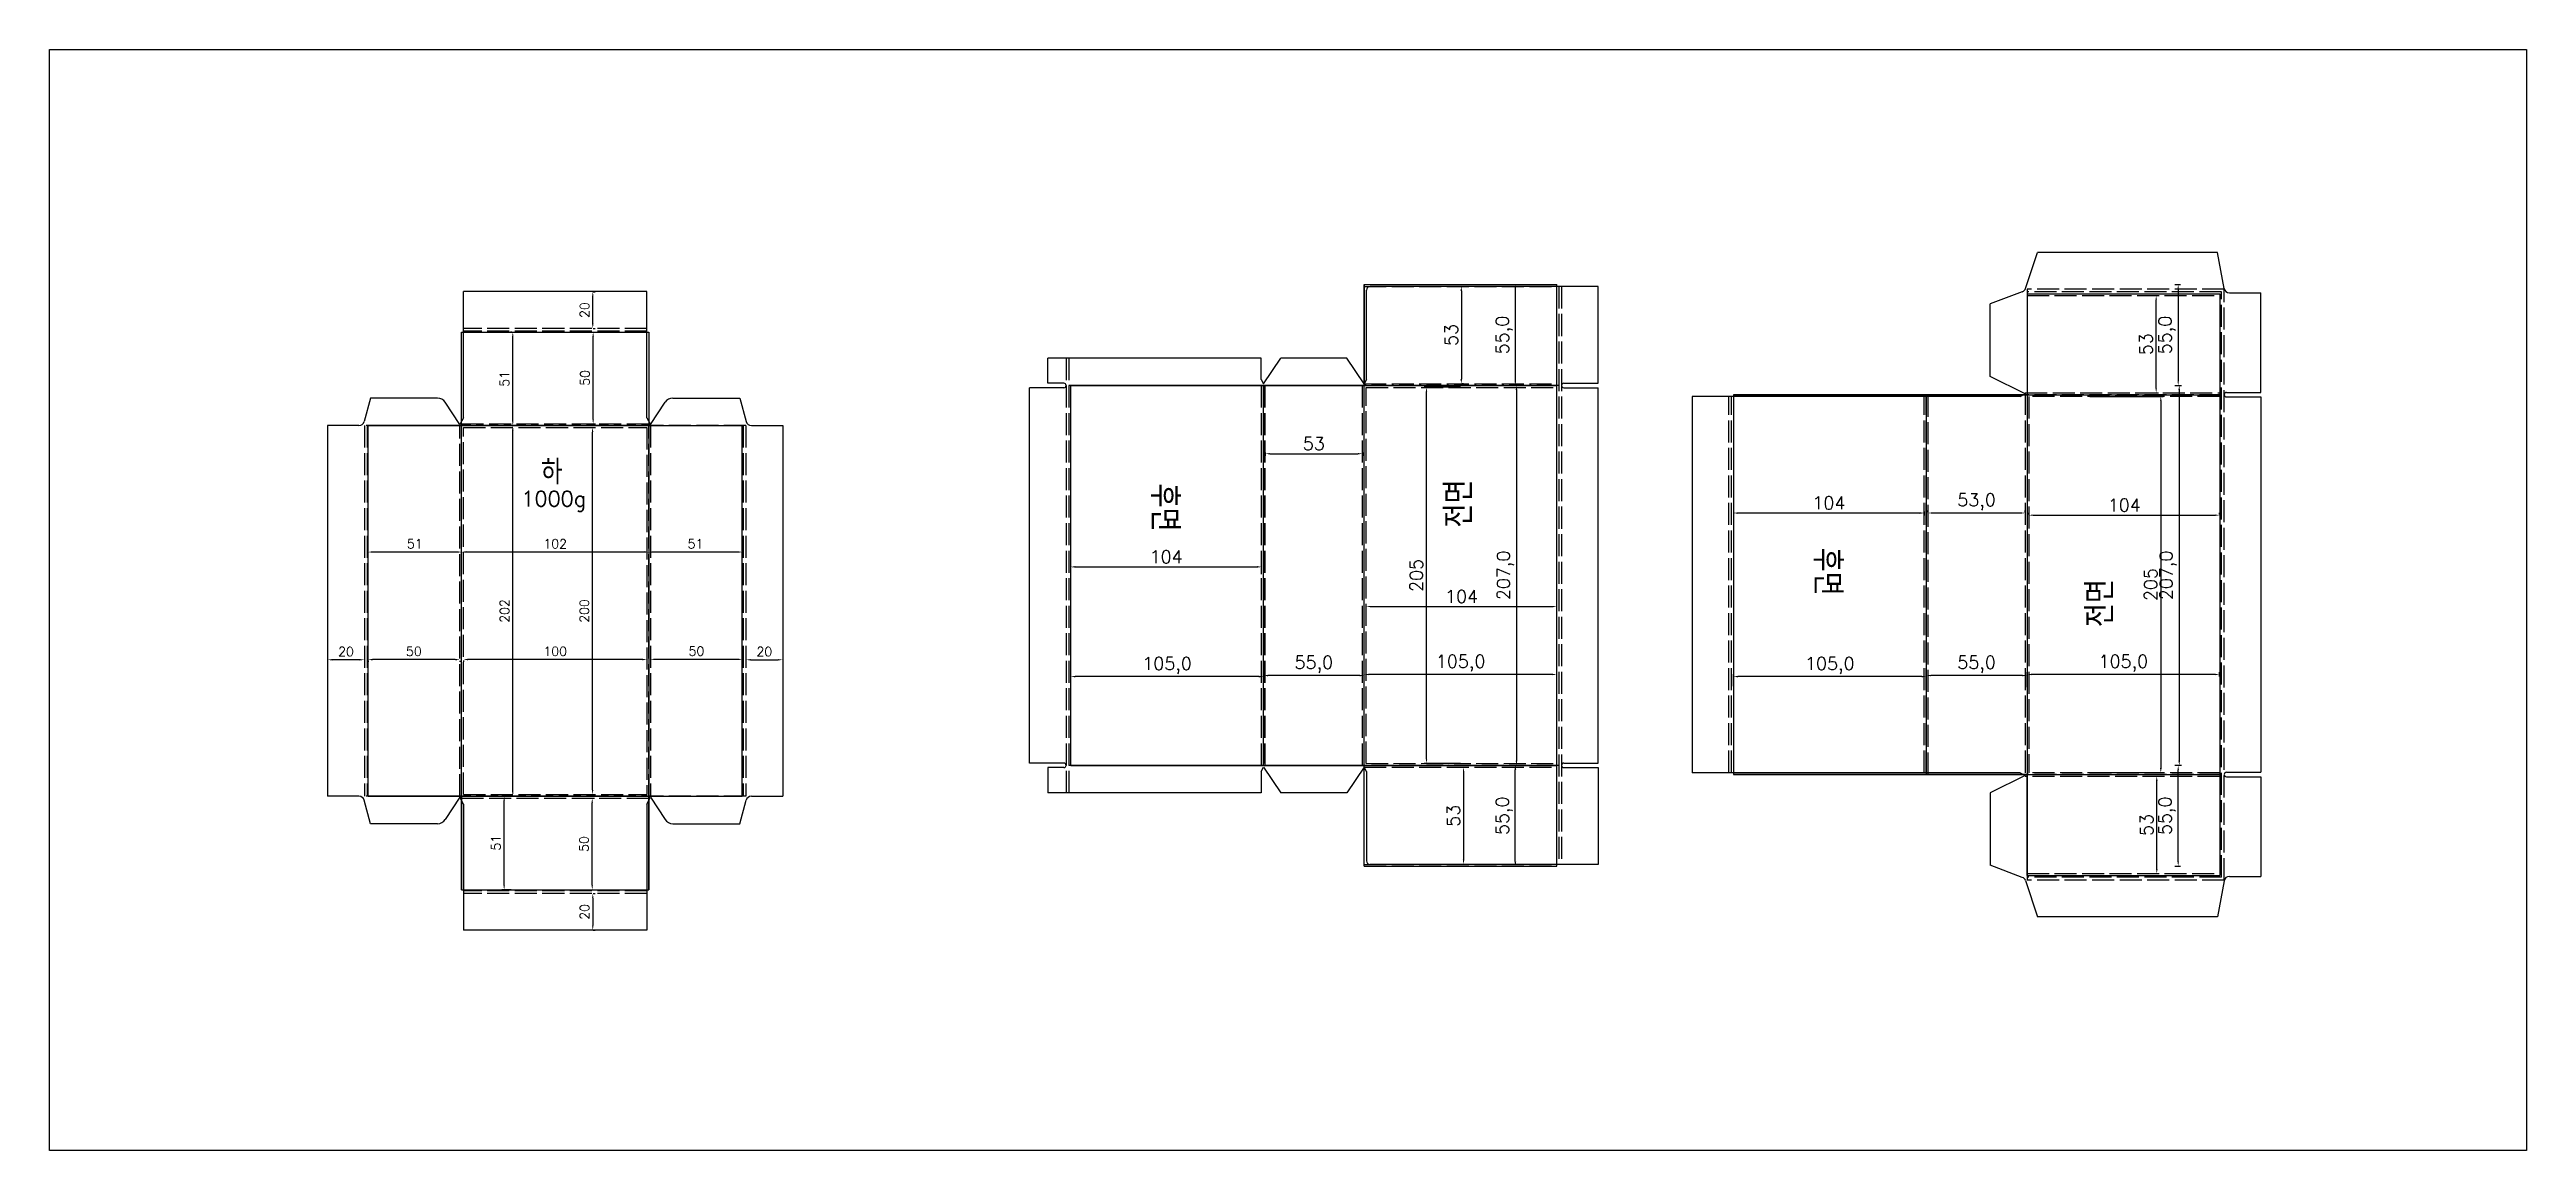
# Model space of a CAD drawing. Header units: millimetres. Extents: x 2179 to 11229, y 1198 to 3756.
# Drawn here: x 5329 to 6679, y 2635 to 3235 of the extents above; entities that cross this region are included whole.
import ezdxf

# ---------------------------------------------------------------- set-up
doc = ezdxf.new("R2010")
doc.units = ezdxf.units.MM
doc.linetypes.add('ACAD_ISO02W100', pattern=[15, 12, -3])
for name, color, linetype in [('기지', 7, 'Continuous'), ('인쇄지', 7, 'Continuous'), ('치수', 7, 'Continuous')]:
    doc.layers.add(name, color=color, linetype=linetype)
doc.styles.add('FHG', font='TXT.shx', dxfattribs={"height": 0.18, "bigfont": 'whgtxt.shx'})
doc.styles.get("Standard").update_dxf_attribs({"font": 'txt.shx', "bigfont": 'zfhg.shx'})
doc.dimstyles.new('ISO-25', dxfattribs={"dimtxt": 2.5, "dimasz": 2.5, "dimexe": 1.25, "dimexo": 0.625, "dimtad": 1, "dimtxsty": 'Standard', "dimcen": 2.5, "dimadec": 0, "dimazin": 0, "dimtfac": 1, "dimtmove": 0, "dimatfit": 3, "dimfxl": 0, "dimarcsym": 0})

msp = doc.modelspace()

# ---------------------------------------------------------------- texts
at = {"layer": '기지', "color": 1}
msp.add_text('하', height=13.333, dxfattribs=at).set_placement((5596.743, 2998.196))
for s, rotation, p in [('후면', 270, (5929.165, 2998.681)), ('전면 ', 90, (6104.482, 2974.645)), ('후면', 270, (6290.39, 2963.729)), ('전면 ', 90, (6453.927, 2920.375))]:
    msp.add_text(s, height=15, rotation=rotation, dxfattribs=at).set_placement(p)
at = {"layer": '기지', "color": 1, "style": 'FHG'}
msp.add_text('1000g', height=8.3333, dxfattribs=at).set_placement((5585.982, 2986.196))

# ---------------------------------------------------------------- blocks, each defined once
blk = doc.blocks.new('*D244')
at = {"layer": 'DEFPOINTS', "color": 0}
for p in [(6476.6, 3101.1), (6477, 3101.1), (6476.6, 3048.1)]:
    blk.add_point(p, dxfattribs=at)
at = {"layer": '치수', "color": 0, "lineweight": -2}
for p, q in [((6477, 3050.6), (6477, 3098.6)), ((6477.2, 3101.1), (6478.3, 3101.1)), ((6477.2, 3048.1), (6478.3, 3048.1))]:
    blk.add_line(p, q, dxfattribs=at)
at = {"layer": '치수', "color": 0}
for points in [[(6476.6, 3098.6), (6477.4, 3098.6), (6477, 3101.1)], [(6476.6, 3050.6), (6477.4, 3050.6), (6477, 3048.1)]]:
    blk.add_solid(points, dxfattribs=at)
at = {"layer": '치수', "color": 0, "insert": (6471.5, 3074.6), "char_height": 7, "attachment_point": 5, "rotation": 90}
blk.add_mtext('53', dxfattribs=at)
blk = doc.blocks.new('*D243')
at = {"layer": 'DEFPOINTS', "color": 0}
for p in [(6440.3, 3046.1), (6440.3, 2841.1), (6479.5, 2841.1)]:
    blk.add_point(p, dxfattribs=at)
at = {"layer": '치수', "color": 0, "lineweight": -2}
for p, q in [((6440.9, 3046.1), (6480.8, 3046.1)), ((6479.5, 3043.6), (6479.5, 2843.6)), ((6440.9, 2841.1), (6480.8, 2841.1))]:
    blk.add_line(p, q, dxfattribs=at)
at = {"layer": '치수', "color": 0}
for points in [[(6479.1, 3043.6), (6480, 3043.6), (6479.5, 3046.1)], [(6479.1, 2843.6), (6480, 2843.6), (6479.5, 2841.1)]]:
    blk.add_solid(points, dxfattribs=at)
at = {"layer": '치수', "color": 0, "insert": (6474, 2943.6), "char_height": 7, "attachment_point": 5, "rotation": 90}
blk.add_mtext('205', dxfattribs=at)
blk = doc.blocks.new('*D245')
at = {"layer": 'DEFPOINTS', "color": 0}
for p in [(6475.6, 2839.1), (6477.3, 2839.1), (6474.4, 2786.1)]:
    blk.add_point(p, dxfattribs=at)
at = {"layer": '치수', "color": 0, "lineweight": -2}
for p, q in [((6476.2, 2839.1), (6478.6, 2839.1)), ((6477.3, 2788.6), (6477.3, 2836.6)), ((6475.1, 2786.1), (6478.6, 2786.1))]:
    blk.add_line(p, q, dxfattribs=at)
at = {"layer": '치수', "color": 0}
for points in [[(6476.9, 2836.6), (6477.8, 2836.6), (6477.3, 2839.1)], [(6476.9, 2788.6), (6477.8, 2788.6), (6477.3, 2786.1)]]:
    blk.add_solid(points, dxfattribs=at)
at = {"layer": '치수', "color": 0, "insert": (6471.8, 2812.6), "char_height": 7, "attachment_point": 5, "rotation": 90}
blk.add_mtext('53', dxfattribs=at)
blk = doc.blocks.new('*D242')
at = {"layer": 'DEFPOINTS', "color": 0}
for p in [(6407.6, 2981.2), (6511.6, 2981.4), (6511.6, 2981.2)]:
    blk.add_point(p, dxfattribs=at)
at = {"layer": '치수', "color": 0, "lineweight": -2}
for p, q in [((6407.6, 2981.8), (6407.6, 2982.7)), ((6410.1, 2981.4), (6509.1, 2981.4)), ((6511.6, 2981.8), (6511.6, 2982.7))]:
    blk.add_line(p, q, dxfattribs=at)
at = {"layer": '치수', "color": 0}
for points in [[(6410.1, 2981.8), (6410.1, 2981), (6407.6, 2981.4)], [(6509.1, 2981.8), (6509.1, 2981), (6511.6, 2981.4)]]:
    blk.add_solid(points, dxfattribs=at)
at = {"layer": '치수', "color": 0, "insert": (6459.6, 2986.9), "char_height": 7, "attachment_point": 5}
blk.add_mtext('104', dxfattribs=at)
blk = doc.blocks.new('*D241')
at = {"layer": 'DEFPOINTS', "color": 0}
for p in [(6246.6, 2984), (6350.6, 2984), (6350.6, 2982.6)]:
    blk.add_point(p, dxfattribs=at)
at = {"layer": '치수', "color": 0, "lineweight": -2}
for p, q in [((6246.6, 2983.4), (6246.6, 2981.3)), ((6249.1, 2982.6), (6348.1, 2982.6)), ((6350.6, 2983.4), (6350.6, 2981.3))]:
    blk.add_line(p, q, dxfattribs=at)
at = {"layer": '치수', "color": 0}
for points in [[(6249.1, 2983), (6249.1, 2982.1), (6246.6, 2982.6)], [(6348.1, 2983), (6348.1, 2982.1), (6350.6, 2982.6)]]:
    blk.add_solid(points, dxfattribs=at)
at = {"layer": '치수', "color": 0, "insert": (6298.6, 2988.1), "char_height": 7, "attachment_point": 5}
blk.add_mtext('104', dxfattribs=at)
blk = doc.blocks.new('*D257')
at = {"layer": 'DEFPOINTS', "color": 0}
for p in [(6097.9, 3106.1), (6097.9, 3053.1), (6098.3, 3053.1)]:
    blk.add_point(p, dxfattribs=at)
at = {"layer": '치수', "color": 0, "lineweight": -2}
for p, q in [((6098.5, 3106.1), (6099.5, 3106.1)), ((6098.3, 3103.6), (6098.3, 3055.6)), ((6098.5, 3053.1), (6099.5, 3053.1))]:
    blk.add_line(p, q, dxfattribs=at)
at = {"layer": '치수', "color": 0}
for points in [[(6097.8, 3103.6), (6098.7, 3103.6), (6098.3, 3106.1)], [(6097.8, 3055.6), (6098.7, 3055.6), (6098.3, 3053.1)]]:
    blk.add_solid(points, dxfattribs=at)
at = {"layer": '치수', "color": 0, "insert": (6092.8, 3079.6), "char_height": 7, "attachment_point": 5, "rotation": 90}
blk.add_mtext('53', dxfattribs=at)
blk = doc.blocks.new('*D258')
at = {"layer": 'DEFPOINTS', "color": 0}
for p in [(6097.9, 2844.1), (6097.9, 2791.1), (6099.5, 2791.1)]:
    blk.add_point(p, dxfattribs=at)
at = {"layer": '치수', "color": 0, "lineweight": -2}
for p, q in [((6098.5, 2844.1), (6100.8, 2844.1)), ((6099.5, 2841.6), (6099.5, 2793.6)), ((6098.5, 2791.1), (6100.8, 2791.1))]:
    blk.add_line(p, q, dxfattribs=at)
at = {"layer": '치수', "color": 0}
for points in [[(6099.1, 2841.6), (6099.9, 2841.6), (6099.5, 2844.1)], [(6099.1, 2793.6), (6099.9, 2793.6), (6099.5, 2791.1)]]:
    blk.add_solid(points, dxfattribs=at)
at = {"layer": '치수', "color": 0, "insert": (6094, 2817.6), "char_height": 7, "attachment_point": 5, "rotation": 90}
blk.add_mtext('53', dxfattribs=at)
blk = doc.blocks.new('*D259')
at = {"layer": 'DEFPOINTS', "color": 0}
for p in [(5885.4, 2948.6), (5989.4, 2953.2), (5989.4, 2948.6)]:
    blk.add_point(p, dxfattribs=at)
at = {"layer": '치수', "color": 0, "lineweight": -2}
for p, q in [((5885.4, 2949.2), (5885.4, 2954.5)), ((5887.9, 2953.2), (5986.9, 2953.2)), ((5989.4, 2949.2), (5989.4, 2954.5))]:
    blk.add_line(p, q, dxfattribs=at)
at = {"layer": '치수', "color": 0}
for points in [[(5887.9, 2953.7), (5887.9, 2952.8), (5885.4, 2953.2)], [(5986.9, 2953.7), (5986.9, 2952.8), (5989.4, 2953.2)]]:
    blk.add_solid(points, dxfattribs=at)
at = {"layer": '치수', "color": 0, "insert": (5937.4, 2958.7), "char_height": 7, "attachment_point": 5}
blk.add_mtext('104', dxfattribs=at)
blk = doc.blocks.new('*D260')
at = {"layer": 'DEFPOINTS', "color": 0}
for p in [(5991.4, 3016.2), (6044.4, 3016.2), (6044.4, 3014.9)]:
    blk.add_point(p, dxfattribs=at)
at = {"layer": '치수', "color": 0, "lineweight": -2}
for p, q in [((5991.4, 3015.5), (5991.4, 3013.7)), ((5993.9, 3014.9), (6041.9, 3014.9)), ((6044.4, 3015.5), (6044.4, 3013.7))]:
    blk.add_line(p, q, dxfattribs=at)
at = {"layer": '치수', "color": 0}
for points in [[(5993.9, 3015.3), (5993.9, 3014.5), (5991.4, 3014.9)], [(6041.9, 3015.3), (6041.9, 3014.5), (6044.4, 3014.9)]]:
    blk.add_solid(points, dxfattribs=at)
at = {"layer": '치수', "color": 0, "insert": (6017.9, 3020.4), "char_height": 7, "attachment_point": 5}
blk.add_mtext('53', dxfattribs=at)
blk = doc.blocks.new('*D261')
at = {"layer": 'DEFPOINTS', "color": 0}
for p in [(6150.4, 2931.6), (6046.4, 2929.2), (6150.4, 2929.2)]:
    blk.add_point(p, dxfattribs=at)
at = {"layer": '치수', "color": 0, "lineweight": -2}
for p, q in [((6046.4, 2929.8), (6046.4, 2932.9)), ((6048.9, 2931.6), (6147.9, 2931.6)), ((6150.4, 2929.8), (6150.4, 2932.9))]:
    blk.add_line(p, q, dxfattribs=at)
at = {"layer": '치수', "color": 0}
for points in [[(6048.9, 2932), (6048.9, 2931.2), (6046.4, 2931.6)], [(6147.9, 2932), (6147.9, 2931.2), (6150.4, 2931.6)]]:
    blk.add_solid(points, dxfattribs=at)
at = {"layer": '치수', "color": 0, "insert": (6098.4, 2937.1), "char_height": 7, "attachment_point": 5}
blk.add_mtext('104', dxfattribs=at)
blk = doc.blocks.new('*D262')
at = {"layer": 'DEFPOINTS', "color": 0}
for p in [(6079.3, 3051.1), (6098.4, 3051.1), (6098.4, 2846.1)]:
    blk.add_point(p, dxfattribs=at)
at = {"layer": '치수', "color": 0, "lineweight": -2}
for p, q in [((6097.8, 3051.1), (6078, 3051.1)), ((6079.3, 2848.6), (6079.3, 3048.6)), ((6097.8, 2846.1), (6078, 2846.1))]:
    blk.add_line(p, q, dxfattribs=at)
at = {"layer": '치수', "color": 0}
for points in [[(6078.9, 3048.6), (6079.7, 3048.6), (6079.3, 3051.1)], [(6078.9, 2848.6), (6079.7, 2848.6), (6079.3, 2846.1)]]:
    blk.add_solid(points, dxfattribs=at)
at = {"layer": '치수', "color": 0, "insert": (6073.8, 2948.6), "char_height": 7, "attachment_point": 5, "rotation": 90}
blk.add_mtext('205', dxfattribs=at)
blk = doc.blocks.new('*D414')
at = {"layer": 'DEFPOINTS', "color": 0}
for p in [(5624.6, 3029.2), (5624.8, 3029.2), (5624.6, 2829.2)]:
    blk.add_point(p, dxfattribs=at)
at = {"layer": '치수', "color": 0, "lineweight": -2}
for p, q in [((5624.8, 2831.7), (5624.8, 3026.7)), ((5625.2, 3029.2), (5626, 3029.2)), ((5625.2, 2829.2), (5626, 2829.2))]:
    blk.add_line(p, q, dxfattribs=at)
at = {"layer": '치수', "color": 0}
for points in [[(5624.4, 3026.7), (5625.2, 3026.7), (5624.8, 3029.2)], [(5624.4, 2831.7), (5625.2, 2831.7), (5624.8, 2829.2)]]:
    blk.add_solid(points, dxfattribs=at)
at = {"layer": '치수', "color": 0, "insert": (5620.3, 2929.2), "char_height": 5, "attachment_point": 5, "rotation": 90}
blk.add_mtext('200', dxfattribs=at)
blk = doc.blocks.new('*D401')
at = {"layer": 'DEFPOINTS', "color": 0}
for p in [(5581.3, 3030.2), (5581.3, 3030.2), (5581, 2828.2)]:
    blk.add_point(p, dxfattribs=at)
at = {"layer": '치수', "color": 0, "lineweight": -2}
for p, q in [((5580.7, 3030.2), (5580.1, 3030.2)), ((5581.3, 2830.7), (5581.3, 3027.7)), ((5581.6, 2828.2), (5582.6, 2828.2))]:
    blk.add_line(p, q, dxfattribs=at)
at = {"layer": '치수', "color": 0}
for points in [[(5580.9, 3027.7), (5581.7, 3027.7), (5581.3, 3030.2)], [(5580.9, 2830.7), (5581.7, 2830.7), (5581.3, 2828.2)]]:
    blk.add_solid(points, dxfattribs=at)
at = {"layer": '치수', "color": 0, "insert": (5576.8, 2929.2), "char_height": 5, "attachment_point": 5, "rotation": 90}
blk.add_mtext('202', dxfattribs=at)
blk = doc.blocks.new('*D398')
at = {"layer": 'DEFPOINTS', "color": 0}
for p in [(5553.4, 2961.3), (5553.4, 2961.3), (5655.4, 2961.9)]:
    blk.add_point(p, dxfattribs=at)
at = {"layer": '치수', "color": 0, "lineweight": -2}
for p, q in [((5553.4, 2962), (5553.4, 2962.6)), ((5652.9, 2961.3), (5555.9, 2961.3)), ((5655.4, 2961.2), (5655.4, 2960.1))]:
    blk.add_line(p, q, dxfattribs=at)
at = {"layer": '치수', "color": 0}
for points in [[(5555.9, 2961.8), (5555.9, 2960.9), (5553.4, 2961.3)], [(5652.9, 2961.8), (5652.9, 2960.9), (5655.4, 2961.3)]]:
    blk.add_solid(points, dxfattribs=at)
at = {"layer": '치수', "color": 0, "insert": (5604.4, 2965.8), "char_height": 5, "attachment_point": 5}
blk.add_mtext('102', dxfattribs=at)
blk = doc.blocks.new('*D404')
at = {"layer": 'DEFPOINTS', "color": 0}
for p in [(5554.4, 2902.8), (5554.4, 2902.7), (5654.4, 2902.8)]:
    blk.add_point(p, dxfattribs=at)
at = {"layer": '치수', "color": 0, "lineweight": -2}
for p, q in [((5651.9, 2902.7), (5556.9, 2902.7)), ((5554.4, 2902.2), (5554.4, 2901.5)), ((5654.4, 2902.2), (5654.4, 2901.5))]:
    blk.add_line(p, q, dxfattribs=at)
at = {"layer": '치수', "color": 0}
for points in [[(5556.9, 2903.2), (5556.9, 2902.3), (5554.4, 2902.7)], [(5651.9, 2903.2), (5651.9, 2902.3), (5654.4, 2902.7)]]:
    blk.add_solid(points, dxfattribs=at)
at = {"layer": '치수', "color": 0, "insert": (5604.4, 2907.2), "char_height": 5, "attachment_point": 5}
blk.add_mtext('100', dxfattribs=at)
blk = doc.blocks.new('*D400')
at = {"layer": 'DEFPOINTS', "color": 0}
for p in [(5576.6, 2828.2), (5581, 2828.2), (5581, 2777.2)]:
    blk.add_point(p, dxfattribs=at)
at = {"layer": '치수', "color": 0, "lineweight": -2}
for p, q in [((5580.4, 2828.2), (5575.3, 2828.2)), ((5576.6, 2779.7), (5576.6, 2825.7)), ((5580.4, 2777.2), (5575.3, 2777.2))]:
    blk.add_line(p, q, dxfattribs=at)
at = {"layer": '치수', "color": 0}
for points in [[(5576.2, 2825.7), (5577, 2825.7), (5576.6, 2828.2)], [(5576.2, 2779.7), (5577, 2779.7), (5576.6, 2777.2)]]:
    blk.add_solid(points, dxfattribs=at)
at = {"layer": '치수', "color": 0, "insert": (5572.1, 2802.9), "char_height": 5, "attachment_point": 5, "rotation": 90}
blk.add_mtext('51', dxfattribs=at)
blk = doc.blocks.new('*D412')
at = {"layer": 'DEFPOINTS', "color": 0}
for p in [(5502.4, 2902.7), (5502.4, 2902.7), (5552.4, 2902.7)]:
    blk.add_point(p, dxfattribs=at)
at = {"layer": '치수', "color": 0, "lineweight": -2}
for p, q in [((5549.9, 2902.7), (5504.9, 2902.7)), ((5502.4, 2902.1), (5502.4, 2901.4)), ((5552.4, 2902.1), (5552.4, 2901.4))]:
    blk.add_line(p, q, dxfattribs=at)
at = {"layer": '치수', "color": 0}
for points in [[(5504.9, 2903.1), (5504.9, 2902.2), (5502.4, 2902.7)], [(5549.9, 2903.1), (5549.9, 2902.2), (5552.4, 2902.7)]]:
    blk.add_solid(points, dxfattribs=at)
at = {"layer": '치수', "color": 0, "insert": (5527.4, 2907.2), "char_height": 5, "attachment_point": 5}
blk.add_mtext('50', dxfattribs=at)
blk = doc.blocks.new('*D418')
at = {"layer": 'DEFPOINTS', "color": 0}
for p in [(5480.4, 2902.7), (5480.4, 2902.6), (5500.4, 2902.7)]:
    blk.add_point(p, dxfattribs=at)
at = {"layer": '치수', "color": 0, "lineweight": -2}
for p, q in [((5497.9, 2902.6), (5482.9, 2902.6)), ((5480.4, 2902.1), (5480.4, 2901.3)), ((5500.4, 2902.1), (5500.4, 2901.3))]:
    blk.add_line(p, q, dxfattribs=at)
at = {"layer": '치수', "color": 0}
for points in [[(5482.9, 2903), (5482.9, 2902.2), (5480.4, 2902.6)], [(5497.9, 2903), (5497.9, 2902.2), (5500.4, 2902.6)]]:
    blk.add_solid(points, dxfattribs=at)
at = {"layer": '치수', "color": 0, "insert": (5490.4, 2907.1), "char_height": 5, "attachment_point": 5}
blk.add_mtext('20', dxfattribs=at)
blk = doc.blocks.new('*D399')
at = {"layer": 'DEFPOINTS', "color": 0}
for p in [(5502.4, 2961.3), (5502.4, 2961.3), (5553.4, 2961.3)]:
    blk.add_point(p, dxfattribs=at)
at = {"layer": '치수', "color": 0, "lineweight": -2}
for p, q in [((5502.4, 2962), (5502.4, 2962.6)), ((5550.9, 2961.3), (5504.9, 2961.3)), ((5553.4, 2962), (5553.4, 2962.6))]:
    blk.add_line(p, q, dxfattribs=at)
at = {"layer": '치수', "color": 0}
for points in [[(5504.9, 2961.8), (5504.9, 2960.9), (5502.4, 2961.3)], [(5550.9, 2961.8), (5550.9, 2960.9), (5553.4, 2961.3)]]:
    blk.add_solid(points, dxfattribs=at)
at = {"layer": '치수', "color": 0, "insert": (5527.9, 2965.8), "char_height": 5, "attachment_point": 5}
blk.add_mtext('51', dxfattribs=at)
blk = doc.blocks.new('*D413')
at = {"layer": 'DEFPOINTS', "color": 0}
for p in [(5620.7, 2827.2), (5624.6, 2827.2), (5620.7, 2777.2)]:
    blk.add_point(p, dxfattribs=at)
at = {"layer": '치수', "color": 0, "lineweight": -2}
for p, q in [((5621.3, 2827.2), (5625.8, 2827.2)), ((5624.6, 2779.7), (5624.6, 2824.7)), ((5621.3, 2777.2), (5625.8, 2777.2))]:
    blk.add_line(p, q, dxfattribs=at)
at = {"layer": '치수', "color": 0}
for points in [[(5624.2, 2824.7), (5625, 2824.7), (5624.6, 2827.2)], [(5624.2, 2779.7), (5625, 2779.7), (5624.6, 2777.2)]]:
    blk.add_solid(points, dxfattribs=at)
at = {"layer": '치수', "color": 0, "insert": (5620.1, 2802.2), "char_height": 5, "attachment_point": 5, "rotation": 90}
blk.add_mtext('50', dxfattribs=at)
blk = doc.blocks.new('*D416')
at = {"layer": 'DEFPOINTS', "color": 0}
for p in [(5624.6, 2775.2), (5624.6, 2755.2), (5624.9, 2755.2)]:
    blk.add_point(p, dxfattribs=at)
at = {"layer": '치수', "color": 0, "lineweight": -2}
for p, q in [((5624.9, 2772.7), (5624.9, 2757.7)), ((5625.2, 2775.2), (5626.2, 2775.2)), ((5625.2, 2755.2), (5626.2, 2755.2))]:
    blk.add_line(p, q, dxfattribs=at)
at = {"layer": '치수', "color": 0}
for points in [[(5624.5, 2772.7), (5625.3, 2772.7), (5624.9, 2775.2)], [(5624.5, 2757.7), (5625.3, 2757.7), (5624.9, 2755.2)]]:
    blk.add_solid(points, dxfattribs=at)
at = {"layer": '치수', "color": 0, "insert": (5620.4, 2765.2), "char_height": 5, "attachment_point": 5, "rotation": 90}
blk.add_mtext('20', dxfattribs=at)
blk = doc.blocks.new('*D419')
at = {"layer": 'DEFPOINTS', "color": 0}
for p in [(5708.4, 2902.7), (5728.4, 2902.7), (5728.4, 2902.6)]:
    blk.add_point(p, dxfattribs=at)
at = {"layer": '치수', "color": 0, "lineweight": -2}
for p, q in [((5710.9, 2902.6), (5725.9, 2902.6)), ((5708.4, 2902.1), (5708.4, 2901.3)), ((5728.4, 2902.1), (5728.4, 2901.3))]:
    blk.add_line(p, q, dxfattribs=at)
at = {"layer": '치수', "color": 0}
for points in [[(5710.9, 2903), (5710.9, 2902.2), (5708.4, 2902.6)], [(5725.9, 2903), (5725.9, 2902.2), (5728.4, 2902.6)]]:
    blk.add_solid(points, dxfattribs=at)
at = {"layer": '치수', "color": 0, "insert": (5718.4, 2907.1), "char_height": 5, "attachment_point": 5}
blk.add_mtext('20', dxfattribs=at)
blk = doc.blocks.new('*D403')
at = {"layer": 'DEFPOINTS', "color": 0}
for p in [(5656.4, 2903), (5656.4, 2902.8), (5706.4, 2903)]:
    blk.add_point(p, dxfattribs=at)
at = {"layer": '치수', "color": 0, "lineweight": -2}
for p, q in [((5703.9, 2902.8), (5658.9, 2902.8)), ((5656.4, 2902.4), (5656.4, 2901.6)), ((5706.4, 2902.4), (5706.4, 2901.6))]:
    blk.add_line(p, q, dxfattribs=at)
at = {"layer": '치수', "color": 0}
for points in [[(5658.9, 2903.3), (5658.9, 2902.4), (5656.4, 2902.8)], [(5703.9, 2903.3), (5703.9, 2902.4), (5706.4, 2902.8)]]:
    blk.add_solid(points, dxfattribs=at)
at = {"layer": '치수', "color": 0, "insert": (5681.4, 2907.3), "char_height": 5, "attachment_point": 5}
blk.add_mtext('50', dxfattribs=at)
blk = doc.blocks.new('*D397')
at = {"layer": 'DEFPOINTS', "color": 0}
for p in [(5655.4, 2961.9), (5655.4, 2961.3), (5706.4, 2961.9)]:
    blk.add_point(p, dxfattribs=at)
at = {"layer": '치수', "color": 0, "lineweight": -2}
for p, q in [((5655.4, 2961.2), (5655.4, 2960.1)), ((5703.9, 2961.3), (5657.9, 2961.3)), ((5706.4, 2961.2), (5706.4, 2960.1))]:
    blk.add_line(p, q, dxfattribs=at)
at = {"layer": '치수', "color": 0}
for points in [[(5657.9, 2961.8), (5657.9, 2960.9), (5655.4, 2961.3)], [(5703.9, 2961.8), (5703.9, 2960.9), (5706.4, 2961.3)]]:
    blk.add_solid(points, dxfattribs=at)
at = {"layer": '치수', "color": 0, "insert": (5680.9, 2965.8), "char_height": 5, "attachment_point": 5}
blk.add_mtext('51', dxfattribs=at)
blk = doc.blocks.new('*D402')
at = {"layer": 'DEFPOINTS', "color": 0}
for p in [(5581.3, 3081.2), (5581.3, 3081.2), (5581.3, 3030.2)]:
    blk.add_point(p, dxfattribs=at)
at = {"layer": '치수', "color": 0, "lineweight": -2}
for p, q in [((5580.7, 3081.2), (5580.1, 3081.2)), ((5581.3, 3032.7), (5581.3, 3078.7)), ((5580.7, 3030.2), (5580.1, 3030.2))]:
    blk.add_line(p, q, dxfattribs=at)
at = {"layer": '치수', "color": 0}
for points in [[(5580.9, 3078.7), (5581.7, 3078.7), (5581.3, 3081.2)], [(5580.9, 3032.7), (5581.7, 3032.7), (5581.3, 3030.2)]]:
    blk.add_solid(points, dxfattribs=at)
at = {"layer": '치수', "color": 0, "insert": (5576.8, 3055.7), "char_height": 5, "attachment_point": 5, "rotation": 90}
blk.add_mtext('51', dxfattribs=at)
blk = doc.blocks.new('*D415')
at = {"layer": 'DEFPOINTS', "color": 0}
for p in [(5624.8, 3081.2), (5625.1, 3081.2), (5624.8, 3031.2)]:
    blk.add_point(p, dxfattribs=at)
at = {"layer": '치수', "color": 0, "lineweight": -2}
for p, q in [((5625.1, 3033.7), (5625.1, 3078.7)), ((5625.4, 3081.2), (5626.4, 3081.2)), ((5625.4, 3031.2), (5626.4, 3031.2))]:
    blk.add_line(p, q, dxfattribs=at)
at = {"layer": '치수', "color": 0}
for points in [[(5624.7, 3078.7), (5625.5, 3078.7), (5625.1, 3081.2)], [(5624.7, 3033.7), (5625.5, 3033.7), (5625.1, 3031.2)]]:
    blk.add_solid(points, dxfattribs=at)
at = {"layer": '치수', "color": 0, "insert": (5620.6, 3056.2), "char_height": 5, "attachment_point": 5, "rotation": 90}
blk.add_mtext('50', dxfattribs=at)
blk = doc.blocks.new('*D417')
at = {"layer": 'DEFPOINTS', "color": 0}
for p in [(5624.6, 3103.2), (5624.9, 3103.2), (5624.6, 3083.2)]:
    blk.add_point(p, dxfattribs=at)
at = {"layer": '치수', "color": 0, "lineweight": -2}
for p, q in [((5624.9, 3085.7), (5624.9, 3100.7)), ((5625.2, 3103.2), (5626.2, 3103.2)), ((5625.2, 3083.2), (5626.2, 3083.2))]:
    blk.add_line(p, q, dxfattribs=at)
at = {"layer": '치수', "color": 0}
for points in [[(5624.5, 3100.7), (5625.3, 3100.7), (5624.9, 3103.2)], [(5624.5, 3085.7), (5625.3, 3085.7), (5624.9, 3083.2)]]:
    blk.add_solid(points, dxfattribs=at)
at = {"layer": '치수', "color": 0, "insert": (5620.4, 3093.2), "char_height": 5, "attachment_point": 5, "rotation": 90}
blk.add_mtext('20', dxfattribs=at)
blk = doc.blocks.new('*D569')
at = {"layer": 'DEFPOINTS', "color": 0}
for p in [(6352.6, 2982.4), (6405.6, 2982.6), (6405.6, 2982.4)]:
    blk.add_point(p, dxfattribs=at)
at = {"layer": '치수', "color": 0, "lineweight": -2}
for p, q in [((6352.6, 2983.1), (6352.6, 2983.9)), ((6405.6, 2983.1), (6405.6, 2983.9)), ((6355.1, 2982.6), (6403.1, 2982.6))]:
    blk.add_line(p, q, dxfattribs=at)
at = {"layer": '치수', "color": 0}
for points in [[(6355.1, 2983), (6355.1, 2982.2), (6352.6, 2982.6)], [(6403.1, 2983), (6403.1, 2982.2), (6405.6, 2982.6)]]:
    blk.add_solid(points, dxfattribs=at)
at = {"layer": '치수', "color": 0, "insert": (6379.1, 2988.7), "char_height": 7, "attachment_point": 5}
blk.add_mtext('53,0', dxfattribs=at)
blk = doc.blocks.new('*D570')
at = {"layer": 'DEFPOINTS', "color": 0}
for p in [(6045.4, 2894.6), (6045.4, 2892.9), (6150.4, 2892.9)]:
    blk.add_point(p, dxfattribs=at)
at = {"layer": '치수', "color": 0, "lineweight": -2}
for p, q in [((6045.4, 2893.5), (6045.4, 2895.9)), ((6147.9, 2894.6), (6047.9, 2894.6)), ((6150.4, 2893.5), (6150.4, 2895.9))]:
    blk.add_line(p, q, dxfattribs=at)
at = {"layer": '치수', "color": 0}
for points in [[(6047.9, 2895), (6047.9, 2894.2), (6045.4, 2894.6)], [(6147.9, 2895), (6147.9, 2894.2), (6150.4, 2894.6)]]:
    blk.add_solid(points, dxfattribs=at)
at = {"layer": '치수', "color": 0, "insert": (6097.9, 2900.7), "char_height": 7, "attachment_point": 5}
blk.add_mtext('105,0', dxfattribs=at)
blk = doc.blocks.new('*D571')
at = {"layer": 'DEFPOINTS', "color": 0}
for p in [(5990.4, 2894), (5990.4, 2887), (6045.4, 2887)]:
    blk.add_point(p, dxfattribs=at)
at = {"layer": '치수', "color": 0, "lineweight": -2}
for p, q in [((5990.4, 2887.6), (5990.4, 2895.3)), ((6042.9, 2894), (5992.9, 2894)), ((6045.4, 2887.6), (6045.4, 2895.3))]:
    blk.add_line(p, q, dxfattribs=at)
at = {"layer": '치수', "color": 0}
for points in [[(5992.9, 2894.4), (5992.9, 2893.6), (5990.4, 2894)], [(6042.9, 2894.4), (6042.9, 2893.6), (6045.4, 2894)]]:
    blk.add_solid(points, dxfattribs=at)
at = {"layer": '치수', "color": 0, "insert": (6017.9, 2900.1), "char_height": 7, "attachment_point": 5}
blk.add_mtext('55,0', dxfattribs=at)
blk = doc.blocks.new('*D572')
at = {"layer": 'DEFPOINTS', "color": 0}
for p in [(5885.4, 2893.4), (5885.4, 2887.6), (5990.4, 2887.6)]:
    blk.add_point(p, dxfattribs=at)
at = {"layer": '치수', "color": 0, "lineweight": -2}
for p, q in [((5885.4, 2888.3), (5885.4, 2894.7)), ((5987.9, 2893.4), (5887.9, 2893.4)), ((5990.4, 2888.3), (5990.4, 2894.7))]:
    blk.add_line(p, q, dxfattribs=at)
at = {"layer": '치수', "color": 0}
for points in [[(5887.9, 2893.9), (5887.9, 2893), (5885.4, 2893.4)], [(5987.9, 2893.9), (5987.9, 2893), (5990.4, 2893.4)]]:
    blk.add_solid(points, dxfattribs=at)
at = {"layer": '치수', "color": 0, "insert": (5937.9, 2899.5), "char_height": 7, "attachment_point": 5}
blk.add_mtext('105,0', dxfattribs=at)
blk = doc.blocks.new('*D573')
at = {"layer": 'DEFPOINTS', "color": 0}
for p in [(6125.4, 3107.1), (6125.4, 3052.1), (6127.7, 3052.1)]:
    blk.add_point(p, dxfattribs=at)
at = {"layer": '치수', "color": 0, "lineweight": -2}
for p, q in [((6126, 3107.1), (6129, 3107.1)), ((6127.7, 3104.6), (6127.7, 3054.6)), ((6126, 3052.1), (6129, 3052.1))]:
    blk.add_line(p, q, dxfattribs=at)
at = {"layer": '치수', "color": 0}
for points in [[(6127.3, 3104.6), (6128.2, 3104.6), (6127.7, 3107.1)], [(6127.3, 3054.6), (6128.2, 3054.6), (6127.7, 3052.1)]]:
    blk.add_solid(points, dxfattribs=at)
at = {"layer": '치수', "color": 0, "insert": (6121.7, 3079.6), "char_height": 7, "attachment_point": 5, "rotation": 90}
blk.add_mtext('55,0', dxfattribs=at)
blk = doc.blocks.new('*D574')
at = {"layer": 'DEFPOINTS', "color": 0}
for p in [(6126, 3052.1), (6126, 2845.1), (6128.3, 2845.1)]:
    blk.add_point(p, dxfattribs=at)
at = {"layer": '치수', "color": 0, "lineweight": -2}
for p, q in [((6126.6, 3052.1), (6129.6, 3052.1)), ((6128.3, 3049.6), (6128.3, 2847.6)), ((6126.6, 2845.1), (6129.6, 2845.1))]:
    blk.add_line(p, q, dxfattribs=at)
at = {"layer": '치수', "color": 0}
for points in [[(6127.9, 3049.6), (6128.8, 3049.6), (6128.3, 3052.1)], [(6127.9, 2847.6), (6128.8, 2847.6), (6128.3, 2845.1)]]:
    blk.add_solid(points, dxfattribs=at)
at = {"layer": '치수', "color": 0, "insert": (6122.3, 2948.6), "char_height": 7, "attachment_point": 5, "rotation": 90}
blk.add_mtext('207,0', dxfattribs=at)
blk = doc.blocks.new('*D575')
at = {"layer": 'DEFPOINTS', "color": 0}
for p in [(6125.4, 2845.1), (6127.7, 2845.1), (6125.4, 2790.1)]:
    blk.add_point(p, dxfattribs=at)
at = {"layer": '치수', "color": 0, "lineweight": -2}
for p, q in [((6126, 2845.1), (6129, 2845.1)), ((6127.7, 2792.6), (6127.7, 2842.6)), ((6126, 2790.1), (6129, 2790.1))]:
    blk.add_line(p, q, dxfattribs=at)
at = {"layer": '치수', "color": 0}
for points in [[(6127.3, 2842.6), (6128.2, 2842.6), (6127.7, 2845.1)], [(6127.3, 2792.6), (6128.2, 2792.6), (6127.7, 2790.1)]]:
    blk.add_solid(points, dxfattribs=at)
at = {"layer": '치수', "color": 0, "insert": (6121.7, 2817.6), "char_height": 7, "attachment_point": 5, "rotation": 90}
blk.add_mtext('55,0', dxfattribs=at)
blk = doc.blocks.new('*D576')
at = {"layer": 'DEFPOINTS', "color": 0}
for p in [(6486.6, 3107.1), (6486.6, 3052.1), (6489, 3052.1)]:
    blk.add_point(p, dxfattribs=at)
at = {"layer": '치수', "color": 0, "lineweight": -2}
for p, q in [((6487.2, 3107.1), (6490.2, 3107.1)), ((6489, 3104.6), (6489, 3054.6)), ((6487.2, 3052.1), (6490.2, 3052.1))]:
    blk.add_line(p, q, dxfattribs=at)
at = {"layer": '치수', "color": 0}
for points in [[(6488.6, 3104.6), (6489.4, 3104.6), (6489, 3107.1)], [(6488.6, 3054.6), (6489.4, 3054.6), (6489, 3052.1)]]:
    blk.add_solid(points, dxfattribs=at)
at = {"layer": '치수', "color": 0, "insert": (6482.9, 3079.6), "char_height": 7, "attachment_point": 5, "rotation": 90}
blk.add_mtext('55,0', dxfattribs=at)
blk = doc.blocks.new('*D577')
at = {"layer": 'DEFPOINTS', "color": 0}
for p in [(6487.2, 3052.1), (6487.2, 2845.1), (6489.6, 2845.1)]:
    blk.add_point(p, dxfattribs=at)
at = {"layer": '치수', "color": 0, "lineweight": -2}
for p, q in [((6487.8, 3052.1), (6490.8, 3052.1)), ((6489.6, 3049.6), (6489.6, 2847.6)), ((6487.8, 2845.1), (6490.8, 2845.1))]:
    blk.add_line(p, q, dxfattribs=at)
at = {"layer": '치수', "color": 0}
for points in [[(6489.1, 3049.6), (6490, 3049.6), (6489.6, 3052.1)], [(6489.1, 2847.6), (6490, 2847.6), (6489.6, 2845.1)]]:
    blk.add_solid(points, dxfattribs=at)
at = {"layer": '치수', "color": 0, "insert": (6483.5, 2948.6), "char_height": 7, "attachment_point": 5, "rotation": 90}
blk.add_mtext('207,0', dxfattribs=at)
blk = doc.blocks.new('*D579')
at = {"layer": 'DEFPOINTS', "color": 0}
for p in [(6406.6, 2894.6), (6406.6, 2892.9), (6511.6, 2892.9)]:
    blk.add_point(p, dxfattribs=at)
at = {"layer": '치수', "color": 0, "lineweight": -2}
for p, q in [((6406.6, 2893.5), (6406.6, 2895.9)), ((6509.1, 2894.6), (6409.1, 2894.6)), ((6511.6, 2893.5), (6511.6, 2895.9))]:
    blk.add_line(p, q, dxfattribs=at)
at = {"layer": '치수', "color": 0}
for points in [[(6409.1, 2895), (6409.1, 2894.2), (6406.6, 2894.6)], [(6509.1, 2895), (6509.1, 2894.2), (6511.6, 2894.6)]]:
    blk.add_solid(points, dxfattribs=at)
at = {"layer": '치수', "color": 0, "insert": (6459.1, 2900.7), "char_height": 7, "attachment_point": 5}
blk.add_mtext('105,0', dxfattribs=at)
blk = doc.blocks.new('*D580')
at = {"layer": 'DEFPOINTS', "color": 0}
for p in [(6351.6, 2894), (6351.6, 2887), (6406.6, 2887)]:
    blk.add_point(p, dxfattribs=at)
at = {"layer": '치수', "color": 0, "lineweight": -2}
for p, q in [((6351.6, 2887.6), (6351.6, 2895.3)), ((6404.1, 2894), (6354.1, 2894)), ((6406.6, 2887.6), (6406.6, 2895.3))]:
    blk.add_line(p, q, dxfattribs=at)
at = {"layer": '치수', "color": 0}
for points in [[(6354.1, 2894.4), (6354.1, 2893.6), (6351.6, 2894)], [(6404.1, 2894.4), (6404.1, 2893.6), (6406.6, 2894)]]:
    blk.add_solid(points, dxfattribs=at)
at = {"layer": '치수', "color": 0, "insert": (6379.1, 2900.1), "char_height": 7, "attachment_point": 5}
blk.add_mtext('55,0', dxfattribs=at)
blk = doc.blocks.new('*D581')
at = {"layer": 'DEFPOINTS', "color": 0}
for p in [(6246.6, 2893.4), (6246.6, 2887.6), (6351.6, 2887.6)]:
    blk.add_point(p, dxfattribs=at)
at = {"layer": '치수', "color": 0, "lineweight": -2}
for p, q in [((6246.6, 2888.3), (6246.6, 2894.7)), ((6349.1, 2893.4), (6249.1, 2893.4)), ((6351.6, 2888.3), (6351.6, 2894.7))]:
    blk.add_line(p, q, dxfattribs=at)
at = {"layer": '치수', "color": 0}
for points in [[(6249.1, 2893.9), (6249.1, 2893), (6246.6, 2893.4)], [(6349.1, 2893.9), (6349.1, 2893), (6351.6, 2893.4)]]:
    blk.add_solid(points, dxfattribs=at)
at = {"layer": '치수', "color": 0, "insert": (6299.1, 2899.5), "char_height": 7, "attachment_point": 5}
blk.add_mtext('105,0', dxfattribs=at)
blk = doc.blocks.new('*D578')
at = {"layer": 'DEFPOINTS', "color": 0}
for p in [(6486.6, 2845.1), (6489, 2845.1), (6486.6, 2790.1)]:
    blk.add_point(p, dxfattribs=at)
at = {"layer": '치수', "color": 0, "lineweight": -2}
for p, q in [((6487.2, 2845.1), (6490.2, 2845.1)), ((6489, 2792.6), (6489, 2842.6)), ((6487.2, 2790.1), (6490.2, 2790.1))]:
    blk.add_line(p, q, dxfattribs=at)
at = {"layer": '치수', "color": 0}
for points in [[(6488.6, 2842.6), (6489.4, 2842.6), (6489, 2845.1)], [(6488.6, 2792.6), (6489.4, 2792.6), (6489, 2790.1)]]:
    blk.add_solid(points, dxfattribs=at)
at = {"layer": '치수', "color": 0, "insert": (6482.9, 2817.6), "char_height": 7, "attachment_point": 5, "rotation": 90}
blk.add_mtext('55,0', dxfattribs=at)

# ---------------------------------------------------------------- dimensions: what is measured, and where the dimension line sits
at = {"layer": '치수', "color": 1}
for base, p1, p2, angle, override, picture, middle in [((6098.263, 3053.057), (6097.881, 3106.057), (6097.881, 3053.057), 90, {"dimtxt": 7, "dimgap": 2, "dimdec": 1, "dimtdec": 1}, '*D257', (6092.763, 3079.557)), ((5624.901, 3103.239), (5624.577, 3083.239), (5624.577, 3103.239), 270, {"dimtxt": 5, "dimgap": 2}, '*D417', (5620.401, 3093.239)), ((6477.028, 3101.071), (6476.553, 3048.071), (6476.553, 3101.071), 90, {"dimtxt": 7, "dimgap": 2, "dimdec": 1, "dimtdec": 1}, '*D244', (6471.528, 3074.571)), ((5625.108, 3081.239), (5624.774, 3031.239), (5624.774, 3081.239), 90, {"dimtxt": 5, "dimgap": 2}, '*D415', (5620.608, 3056.239)), ((6079.275, 3051.057), (6098.381, 2846.057), (6098.381, 3051.057), 90, {"dimtxt": 7, "dimgap": 2, "dimdec": 1, "dimtdec": 1}, '*D262', (6073.775, 2948.557)), ((6479.549, 2841.071), (6440.319, 3046.071), (6440.319, 2841.071), 90, {"dimtxt": 7, "dimgap": 2, "dimdec": 1, "dimtdec": 1}, '*D243', (6474.049, 2943.571)), ((5624.774, 3029.239), (5624.586, 2829.239), (5624.586, 3029.239), 90, {"dimtxt": 5, "dimgap": 2}, '*D414', (5620.274, 2929.239)), ((6044.381, 3014.932), (5991.381, 3016.157), (6044.381, 3016.157), 180, {"dimtxt": 7, "dimgap": 2, "dimdec": 1, "dimtdec": 1}, '*D260', (6017.881, 3020.432)), ((6350.606, 2982.562), (6246.606, 2984.009), (6350.606, 2984.009), 180, {"dimtxt": 7, "dimgap": 2, "dimdec": 1, "dimtdec": 1}, '*D241', (6298.606, 2988.062)), ((6511.606, 2981.402), (6407.606, 2981.183), (6511.606, 2981.183), 180, {"dimtxt": 7, "dimgap": 2, "dimdec": 1, "dimtdec": 1}, '*D242', (6459.606, 2986.902)), ((5989.381, 2953.242), (5885.381, 2948.557), (5989.381, 2948.557), 180, {"dimtxt": 7, "dimgap": 2, "dimdec": 1, "dimtdec": 1}, '*D259', (5937.381, 2958.742)), ((6150.381, 2931.628), (6046.381, 2929.215), (6150.381, 2929.215), 180, {"dimtxt": 7, "dimgap": 2, "dimdec": 1, "dimtdec": 1}, '*D261', (6098.381, 2937.128)), ((5728.398, 2902.595), (5708.398, 2902.7), (5728.398, 2902.7), 180, {"dimtxt": 5, "dimgap": 2}, '*D419', (5718.398, 2907.095)), ((6099.527, 2791.057), (6097.881, 2844.057), (6097.881, 2791.057), 90, {"dimtxt": 7, "dimgap": 2, "dimdec": 1, "dimtdec": 1}, '*D258', (6094.027, 2817.557)), ((6477.344, 2839.071), (6474.439, 2786.071), (6475.61, 2839.071), 90, {"dimtxt": 7, "dimgap": 2, "dimdec": 1, "dimtdec": 1}, '*D245', (6471.844, 2812.571)), ((5624.586, 2827.239), (5620.665, 2777.239), (5620.665, 2827.239), 90, {"dimtxt": 5, "dimgap": 2}, '*D413', (5620.086, 2802.239)), ((5624.901, 2755.239), (5624.577, 2775.239), (5624.577, 2755.239), 90, {"dimtxt": 5, "dimgap": 2}, '*D416', (5620.401, 2765.239))]:
    dim = msp.add_linear_dim(base=base, p1=p1, p2=p2, angle=angle, dimstyle='ISO-25', override=override, dxfattribs=at)
    dim.commit()
    dim.dimension.update_dxf_attribs({"geometry": picture, "text_midpoint": middle})
at = {"layer": '치수', "color": 3}
for base, p1, p2, angle, override, picture, middle in [((6127.749, 3052.057), (6125.357, 3107.057), (6125.357, 3052.057), 90, {"dimtxt": 7, "dimgap": 2, "dimdec": 1, "dimzin": 0, "dimtdec": 1}, '*D573', (6121.666, 3079.557)), ((6488.974, 3052.057), (6486.582, 3107.057), (6486.582, 3052.057), 90, {"dimtxt": 7, "dimgap": 2, "dimdec": 1, "dimzin": 0, "dimtdec": 1}, '*D576', (6482.89, 3079.557)), ((5581.3, 3081.239), (5581.3, 3030.239), (5581.3, 3081.239), 90, {"dimtxt": 5, "dimgap": 2, "dimtmove": 1}, '*D402', (5576.8, 3055.739)), ((6128.333, 2845.057), (6125.982, 3052.057), (6125.982, 2845.057), 90, {"dimtxt": 7, "dimgap": 2, "dimdec": 1, "dimzin": 0, "dimtdec": 1}, '*D574', (6122.25, 2948.557)), ((6489.558, 2845.057), (6487.207, 3052.057), (6487.207, 2845.057), 90, {"dimtxt": 7, "dimgap": 2, "dimdec": 1, "dimzin": 0, "dimtdec": 1}, '*D577', (6483.475, 2948.557)), ((5581.3, 3030.239), (5581.006, 2828.239), (5581.3, 3030.239), 90, {"dimtxt": 5, "dimgap": 2, "dimtmove": 1}, '*D401', (5576.8, 2929.239)), ((6127.749, 2845.057), (6125.357, 2790.057), (6125.357, 2845.057), 270, {"dimtxt": 7, "dimgap": 2, "dimdec": 1, "dimzin": 0, "dimtdec": 1}, '*D575', (6121.666, 2817.557)), ((6488.974, 2845.057), (6486.582, 2790.057), (6486.582, 2845.057), 270, {"dimtxt": 7, "dimgap": 2, "dimdec": 1, "dimzin": 0, "dimtdec": 1}, '*D578', (6482.89, 2817.557))]:
    dim = msp.add_linear_dim(base=base, p1=p1, p2=p2, angle=angle, dimstyle='ISO-25', override=override, dxfattribs=at)
    dim.commit()
    dim.dimension.update_dxf_attribs({"geometry": picture, "text_midpoint": middle})
at = {"layer": '치수', "color": 1}
for base, p1, p2, override, picture, middle in [((6405.606, 2982.624), (6352.606, 2982.436), (6405.606, 2982.436), {"dimtxt": 7, "dimgap": 2, "dimdec": 1, "dimzin": 0, "dimtdec": 1}, '*D569', (6379.106, 2988.707)), ((5480.398, 2902.595), (5500.398, 2902.7), (5480.398, 2902.7), {"dimtxt": 5, "dimgap": 2}, '*D418', (5490.398, 2907.095)), ((5502.398, 2902.662), (5552.398, 2902.738), (5502.398, 2902.738), {"dimtxt": 5, "dimgap": 2}, '*D412', (5527.398, 2907.162)), ((5554.398, 2902.738), (5654.398, 2902.841), (5554.398, 2902.841), {"dimtxt": 5, "dimgap": 2}, '*D404', (5604.398, 2907.238)), ((5656.398, 2902.841), (5706.398, 2903.046), (5656.398, 2903.046), {"dimtxt": 5, "dimgap": 2}, '*D403', (5681.398, 2907.341))]:
    dim = msp.add_linear_dim(base=base, p1=p1, p2=p2, dimstyle='ISO-25', override=override, dxfattribs=at)
    dim.commit()
    dim.dimension.update_dxf_attribs({"geometry": picture, "text_midpoint": middle})
at = {"layer": '치수', "color": 3}
for base, p1, p2, override, picture, middle in [((5502.398, 2961.346), (5553.398, 2961.346), (5502.398, 2961.346), {"dimtxt": 5, "dimgap": 2, "dimtmove": 1}, '*D399', (5527.898, 2965.846)), ((5553.398, 2961.346), (5655.398, 2961.859), (5553.398, 2961.346), {"dimtxt": 5, "dimgap": 2, "dimtmove": 1}, '*D398', (5604.398, 2965.846)), ((5655.398, 2961.346), (5706.398, 2961.859), (5655.398, 2961.859), {"dimtxt": 5, "dimgap": 2}, '*D397', (5680.898, 2965.846)), ((5885.381, 2893.444), (5990.381, 2887.642), (5885.381, 2887.642), {"dimtxt": 7, "dimgap": 2, "dimdec": 1, "dimzin": 0, "dimtdec": 1}, '*D572', (5937.881, 2899.527)), ((5990.381, 2894.028), (6045.381, 2887.017), (5990.381, 2887.017), {"dimtxt": 7, "dimgap": 2, "dimdec": 1, "dimzin": 0, "dimtdec": 1}, '*D571', (6017.881, 2900.111)), ((6045.381, 2894.612), (6150.381, 2892.86), (6045.381, 2892.86), {"dimtxt": 7, "dimgap": 2, "dimdec": 1, "dimzin": 0, "dimtdec": 1}, '*D570', (6097.881, 2900.696)), ((6246.606, 2893.444), (6351.606, 2887.642), (6246.606, 2887.642), {"dimtxt": 7, "dimgap": 2, "dimdec": 1, "dimzin": 0, "dimtdec": 1}, '*D581', (6299.106, 2899.527)), ((6351.606, 2894.028), (6406.606, 2887.017), (6351.606, 2887.017), {"dimtxt": 7, "dimgap": 2, "dimdec": 1, "dimzin": 0, "dimtdec": 1}, '*D580', (6379.106, 2900.111)), ((6406.606, 2894.612), (6511.606, 2892.86), (6406.606, 2892.86), {"dimtxt": 7, "dimgap": 2, "dimdec": 1, "dimzin": 0, "dimtdec": 1}, '*D579', (6459.106, 2900.696))]:
    dim = msp.add_linear_dim(base=base, p1=p1, p2=p2, dimstyle='ISO-25', override=override, dxfattribs=at)
    dim.commit()
    dim.dimension.update_dxf_attribs({"geometry": picture, "text_midpoint": middle})
dim = msp.add_linear_dim(base=(5576.584, 2828.239), p1=(5581.006, 2777.239), p2=(5581.006, 2828.239), angle=90, dimstyle='ISO-25', override={"dimtxt": 5, "dimgap": 2}, dxfattribs=at)
dim.commit()
dim.dimension.update_dxf_attribs({"geometry": '*D400', "text_midpoint": (5576.584, 2802.864), "dimtype": 160})

# ---------------------------------------------------------------- linework, layer by layer
at = {"color": 6}
msp.add_lwpolyline([(5328.818, 3235.181), (6678.818, 3235.181), (6678.818, 2635.181), (5328.818, 2635.181)], close=True, dxfattribs=at)
at = {"layer": '기지', "color": 3}
for p, q in [((6045.381, 2790.057), (6045.381, 3107.057)), ((6045.381, 3107.057), (6150.381, 3107.057)), ((6406.606, 3102.071), (6406.606, 2785.071)), ((6406.606, 3102.071), (6511.606, 3102.071)), ((5553.398, 2777.239), (5553.398, 3081.239)), ((5655.398, 3081.239), (5655.398, 2777.239)), ((5885.381, 3052.057), (6150.381, 3052.057)), ((5990.381, 2845.057), (5990.381, 3052.057)), ((6246.606, 3047.071), (6511.606, 3047.071)), ((6351.606, 3047.071), (6351.606, 2840.071)), ((5502.398, 3030.239), (5706.398, 3030.239)), ((5885.381, 2845.057), (6150.381, 2845.057)), ((6246.606, 2840.071), (6511.606, 2840.071)), ((5502.398, 2828.239), (5706.398, 2828.239)), ((6045.381, 2790.057), (6150.381, 2790.057)), ((6406.606, 2785.071), (6511.606, 2785.071))]:
    msp.add_line(p, q, dxfattribs=at)
at = {"layer": '기지'}
for p, q in [((6045.381, 3107.057), (6150.381, 3107.057)), ((6045.381, 3107.057), (6045.381, 3052.057)), ((6150.381, 2790.057), (6150.381, 3107.057)), ((6406.606, 3102.071), (6406.606, 3047.071)), ((6406.606, 3102.071), (6511.606, 3102.071)), ((6511.606, 3102.071), (6511.606, 2785.071)), ((5553.398, 3081.239), (5655.398, 3081.239)), ((5553.398, 3030.239), (5553.398, 3081.239)), ((5655.398, 3081.239), (5655.398, 3030.239)), ((6045.381, 3052.057), (5885.381, 3052.057)), ((5885.381, 2845.057), (5885.381, 3052.057)), ((6406.606, 3047.071), (6246.606, 3047.071)), ((6246.606, 3047.071), (6246.606, 2840.071)), ((5502.398, 2828.239), (5502.398, 3030.239)), ((5553.398, 3030.239), (5502.398, 3030.239)), ((5655.398, 3030.239), (5706.398, 3030.239)), ((5706.398, 2828.239), (5706.398, 3030.239)), ((6045.381, 2845.057), (5885.381, 2845.057)), ((6045.381, 2790.057), (6045.381, 2845.057)), ((6406.606, 2840.071), (6246.606, 2840.071)), ((6406.606, 2785.071), (6406.606, 2840.071)), ((5553.398, 2828.239), (5502.398, 2828.239)), ((5553.398, 2828.239), (5553.398, 2777.239)), ((5655.398, 2777.239), (5655.398, 2828.239)), ((5655.398, 2828.239), (5706.398, 2828.239)), ((6045.381, 2790.057), (6150.381, 2790.057)), ((6406.606, 2785.071), (6511.606, 2785.071)), ((5553.398, 2777.239), (5655.398, 2777.239))]:
    msp.add_line(p, q, dxfattribs=at)
at = {"layer": '인쇄지', "color": 6}
for p, q in [((6405.804, 3104.907), (6412.247, 3124.571)), ((6510.401, 3124.571), (6412.247, 3124.571)), ((6514.022, 3105.025), (6510.401, 3124.571)), ((6172.881, 3106.057), (6048.631, 3106.057)), ((6172.881, 3053.307), (6172.881, 3106.057)), ((5654.398, 3103.239), (5554.398, 3103.239)), ((5554.398, 3034.517), (5554.398, 3103.239)), ((5654.398, 3034.517), (5654.398, 3103.239)), ((6046.631, 3055.365), (6046.631, 3104.057)), ((6404.051, 3103.135), (6386.606, 3096.526)), ((6386.606, 3057.068), (6386.606, 3096.526)), ((6516.972, 3102.571), (6534.106, 3102.571)), ((6534.106, 3048.321), (6534.106, 3102.571)), ((5989.131, 3067.057), (5872.881, 3067.057)), ((5872.881, 3053.307), (5872.881, 3067.057)), ((5989.131, 3055.365), (5989.131, 3067.057)), ((5990.381, 3053.057), (5999.878, 3067.057)), ((6035.885, 3067.057), (5999.878, 3067.057)), ((6045.381, 3053.057), (6035.885, 3067.057)), ((5881.631, 3053.307), (5872.881, 3053.307)), ((5989.131, 3055.365), (5990.381, 3053.057)), ((6046.631, 3055.365), (6045.381, 3053.057)), ((6154.131, 3053.307), (6172.881, 3053.307)), ((6405.606, 3047.571), (6386.606, 3057.068)), ((5503.741, 3045.239), (5500.319, 3032.463)), ((5540.301, 3045.239), (5503.741, 3045.239)), ((5552.448, 3030.739), (5544.491, 3042.966)), ((5656.348, 3030.739), (5664.305, 3042.966)), ((5668.496, 3045.239), (5705.055, 3045.239)), ((5705.055, 3045.239), (5708.477, 3032.463)), ((5862.881, 2846.307), (5862.881, 3050.807)), ((5881.631, 3050.807), (5862.881, 3050.807)), ((6154.131, 3050.807), (6172.881, 3050.807)), ((6172.881, 2846.307), (6172.881, 3050.807)), ((6402.837, 3046.071), (6224.106, 3046.071)), ((6224.106, 3046.071), (6224.106, 2841.071)), ((6402.837, 3046.071), (6405.606, 3047.571)), ((6515.356, 3048.321), (6534.106, 3048.321)), ((6515.356, 3045.821), (6534.106, 3045.821)), ((6534.106, 3045.821), (6534.106, 2841.321)), ((5480.398, 3030.239), (5480.398, 2828.239)), ((5497.422, 3030.239), (5480.398, 3030.239)), ((5554.398, 3034.517), (5552.448, 3030.739)), ((5654.398, 3034.517), (5656.348, 3030.739)), ((5711.375, 3030.239), (5728.398, 3030.239)), ((5728.398, 3030.239), (5728.398, 2828.239)), ((5881.631, 2846.307), (5862.881, 2846.307)), ((5872.881, 2843.807), (5872.881, 2830.057)), ((5881.631, 2843.807), (5872.881, 2843.807)), ((5989.131, 2841.75), (5990.381, 2844.057)), ((5989.131, 2841.75), (5989.131, 2830.057)), ((5990.381, 2844.057), (5999.878, 2830.057)), ((6045.381, 2844.057), (6035.885, 2830.057)), ((6046.631, 2841.75), (6045.381, 2844.057)), ((6046.631, 2841.75), (6046.631, 2793.057)), ((6154.131, 2846.307), (6172.881, 2846.307)), ((6154.131, 2843.807), (6172.881, 2843.807)), ((6172.881, 2843.807), (6172.881, 2791.057)), ((6402.837, 2841.071), (6224.106, 2841.071)), ((6405.606, 2839.571), (6386.606, 2830.075)), ((6402.837, 2841.071), (6405.606, 2839.571)), ((6515.356, 2841.321), (6534.106, 2841.321)), ((6515.356, 2838.821), (6534.106, 2838.821)), ((6534.106, 2838.821), (6534.106, 2784.571)), ((5497.422, 2828.239), (5480.398, 2828.239)), ((5503.741, 2813.239), (5500.319, 2826.015)), ((5552.448, 2827.739), (5544.491, 2815.512)), ((5554.398, 2823.961), (5552.448, 2827.739)), ((5554.398, 2823.961), (5554.398, 2755.239)), ((5654.398, 2823.961), (5656.348, 2827.739)), ((5654.398, 2823.961), (5654.398, 2755.239)), ((5656.348, 2827.739), (5664.305, 2815.512)), ((5705.055, 2813.239), (5708.477, 2826.015)), ((5711.375, 2828.239), (5728.398, 2828.239)), ((5989.131, 2830.057), (5872.881, 2830.057)), ((6035.885, 2830.057), (5999.878, 2830.057)), ((6386.606, 2830.075), (6386.606, 2790.617)), ((5540.301, 2813.239), (5503.741, 2813.239)), ((5668.496, 2813.239), (5705.055, 2813.239)), ((6172.881, 2791.057), (6048.631, 2791.057)), ((6404.051, 2784.008), (6386.606, 2790.617)), ((6405.804, 2782.236), (6412.247, 2762.571)), ((6514.022, 2782.118), (6510.401, 2762.571)), ((6516.972, 2784.571), (6534.106, 2784.571)), ((5654.398, 2755.239), (5554.398, 2755.239)), ((6510.401, 2762.571), (6412.247, 2762.571))]:
    msp.add_line(p, q, dxfattribs=at)
at = {"layer": '인쇄지', "color": 4, "linetype": 'ACAD_ISO02W100'}
for p, q in [((6151.381, 3106.057), (6151.381, 2791.057)), ((6152.881, 3106.057), (6152.881, 2791.057)), ((6406.606, 3104.571), (6406.606, 2782.571)), ((6514.106, 3104.571), (6406.606, 3104.571)), ((6512.606, 3103.071), (6406.606, 3103.071)), ((6512.606, 2784.071), (6512.606, 3103.071)), ((6514.106, 2782.571), (6514.106, 3104.571)), ((5654.398, 3083.239), (5554.398, 3083.239)), ((5654.398, 3081.739), (5554.398, 3081.739)), ((5882.881, 3067.057), (5882.881, 2830.057)), ((5884.381, 3067.057), (5884.381, 2830.057)), ((6151.381, 3052.057), (5882.881, 3052.057)), ((5990.381, 3052.057), (5990.381, 2846.057)), ((6045.381, 2845.057), (6045.381, 3052.057)), ((6244.106, 2841.071), (6244.106, 3046.071)), ((6245.606, 2841.071), (6245.606, 3046.071)), ((6351.606, 2841.071), (6351.606, 3046.071)), ((6512.606, 3047.071), (6406.606, 3047.071)), ((5500.398, 3030.239), (5500.398, 2828.239)), ((5708.398, 3030.239), (5500.398, 3030.239)), ((5501.898, 3030.239), (5501.898, 2828.239)), ((5553.398, 2828.239), (5553.398, 3030.239)), ((5655.398, 2828.239), (5655.398, 3030.239)), ((5706.898, 3030.239), (5706.898, 2828.239)), ((5708.398, 3030.239), (5708.398, 2828.239)), ((6151.381, 2845.057), (5882.881, 2845.057)), ((6512.606, 2840.071), (6406.606, 2840.071)), ((5708.398, 2828.239), (5500.398, 2828.239)), ((6512.606, 2784.071), (6406.606, 2784.071)), ((6514.106, 2782.571), (6406.606, 2782.571)), ((5654.398, 2776.739), (5554.398, 2776.739)), ((5654.398, 2775.239), (5554.398, 2775.239))]:
    msp.add_line(p, q, dxfattribs=at)
at = {"layer": '인쇄지', "color": 6}
for centre, radius, start, end in [((6048.631, 3104.057), 2, 90, 180), ((6516.972, 3105.571), 3, 190.495989, 270), ((6402.988, 3105.94), 3, 290.750077, 339.856044), ((5881.631, 3052.057), 1.25, 270, 90), ((6154.131, 3052.057), 1.25, 90, 270), ((5540.301, 3040.239), 5, 33.053813, 90), ((5668.496, 3040.239), 5, 90, 146.946187), ((6515.356, 3047.071), 1.25, 90, 270), ((5497.422, 3033.239), 3, 270, 345.007019), ((5711.375, 3033.239), 3, 194.992981, 270), ((5881.631, 2845.057), 1.25, 270, 90), ((6154.131, 2845.057), 1.25, 90, 270), ((6515.356, 2840.071), 1.25, 90, 270), ((5497.422, 2825.239), 3, 14.992981, 90), ((5711.375, 2825.239), 3, 90, 165.007019), ((5540.301, 2818.239), 5, 270, 326.94619), ((5668.496, 2818.239), 5, 213.05381, 270), ((6048.631, 2793.057), 2, 180, 270), ((6402.988, 2781.203), 3, 20.143956, 69.249923), ((6516.972, 2781.571), 3, 90, 169.504011)]:
    msp.add_arc(centre, radius, start, end, dxfattribs=at)
at = {"layer": '치수', "color": 2, "linetype": 'ACAD_ISO02W100'}
for p, q in [((6045.381, 3106.057), (6150.381, 3106.057)), ((6406.606, 3101.071), (6511.606, 3101.071)), ((5989.381, 2845.057), (5989.381, 3052.057)), ((5991.381, 2845.057), (5991.381, 3052.057)), ((6044.381, 2845.057), (6044.381, 3052.057)), ((6045.381, 3053.057), (6150.381, 3053.057)), ((6046.381, 2846.057), (6046.381, 3051.057)), ((6046.381, 3051.057), (6150.381, 3051.057)), ((6350.606, 2841.071), (6350.606, 3046.071)), ((6352.606, 3047.071), (6352.606, 2840.071)), ((6405.606, 3048.071), (6405.606, 2839.071)), ((6405.606, 3048.071), (6511.606, 3048.071)), ((6407.606, 3046.071), (6407.606, 2841.071)), ((6511.606, 3046.071), (6407.606, 3046.071)), ((5552.398, 2828.239), (5552.398, 3030.239)), ((5553.398, 3031.239), (5655.398, 3031.239)), ((5554.398, 2829.239), (5554.398, 3029.239)), ((5554.398, 3029.239), (5654.398, 3029.239)), ((5654.398, 3029.239), (5654.398, 2829.239)), ((5656.398, 3030.239), (5656.398, 2828.239)), ((6045.381, 2844.057), (6150.381, 2844.057)), ((6046.381, 2846.057), (6150.381, 2846.057)), ((6511.606, 2839.071), (6405.606, 2839.071)), ((6511.606, 2841.071), (6407.606, 2841.071)), ((5553.398, 2827.239), (5655.398, 2827.239)), ((5554.398, 2829.239), (5654.398, 2829.239)), ((6045.381, 2791.057), (6150.381, 2791.057)), ((6406.606, 2786.071), (6511.606, 2786.071))]:
    msp.add_line(p, q, dxfattribs=at)

msp.set_redraw_order([(e.dxf.handle, doc.entitydb.next_handle()) for e in msp.query("TEXT MTEXT ATTDEF DIMENSION ARC_DIMENSION")])  # texts and dimensions are drawn at this point

doc.saveas('drawing.dxf')
